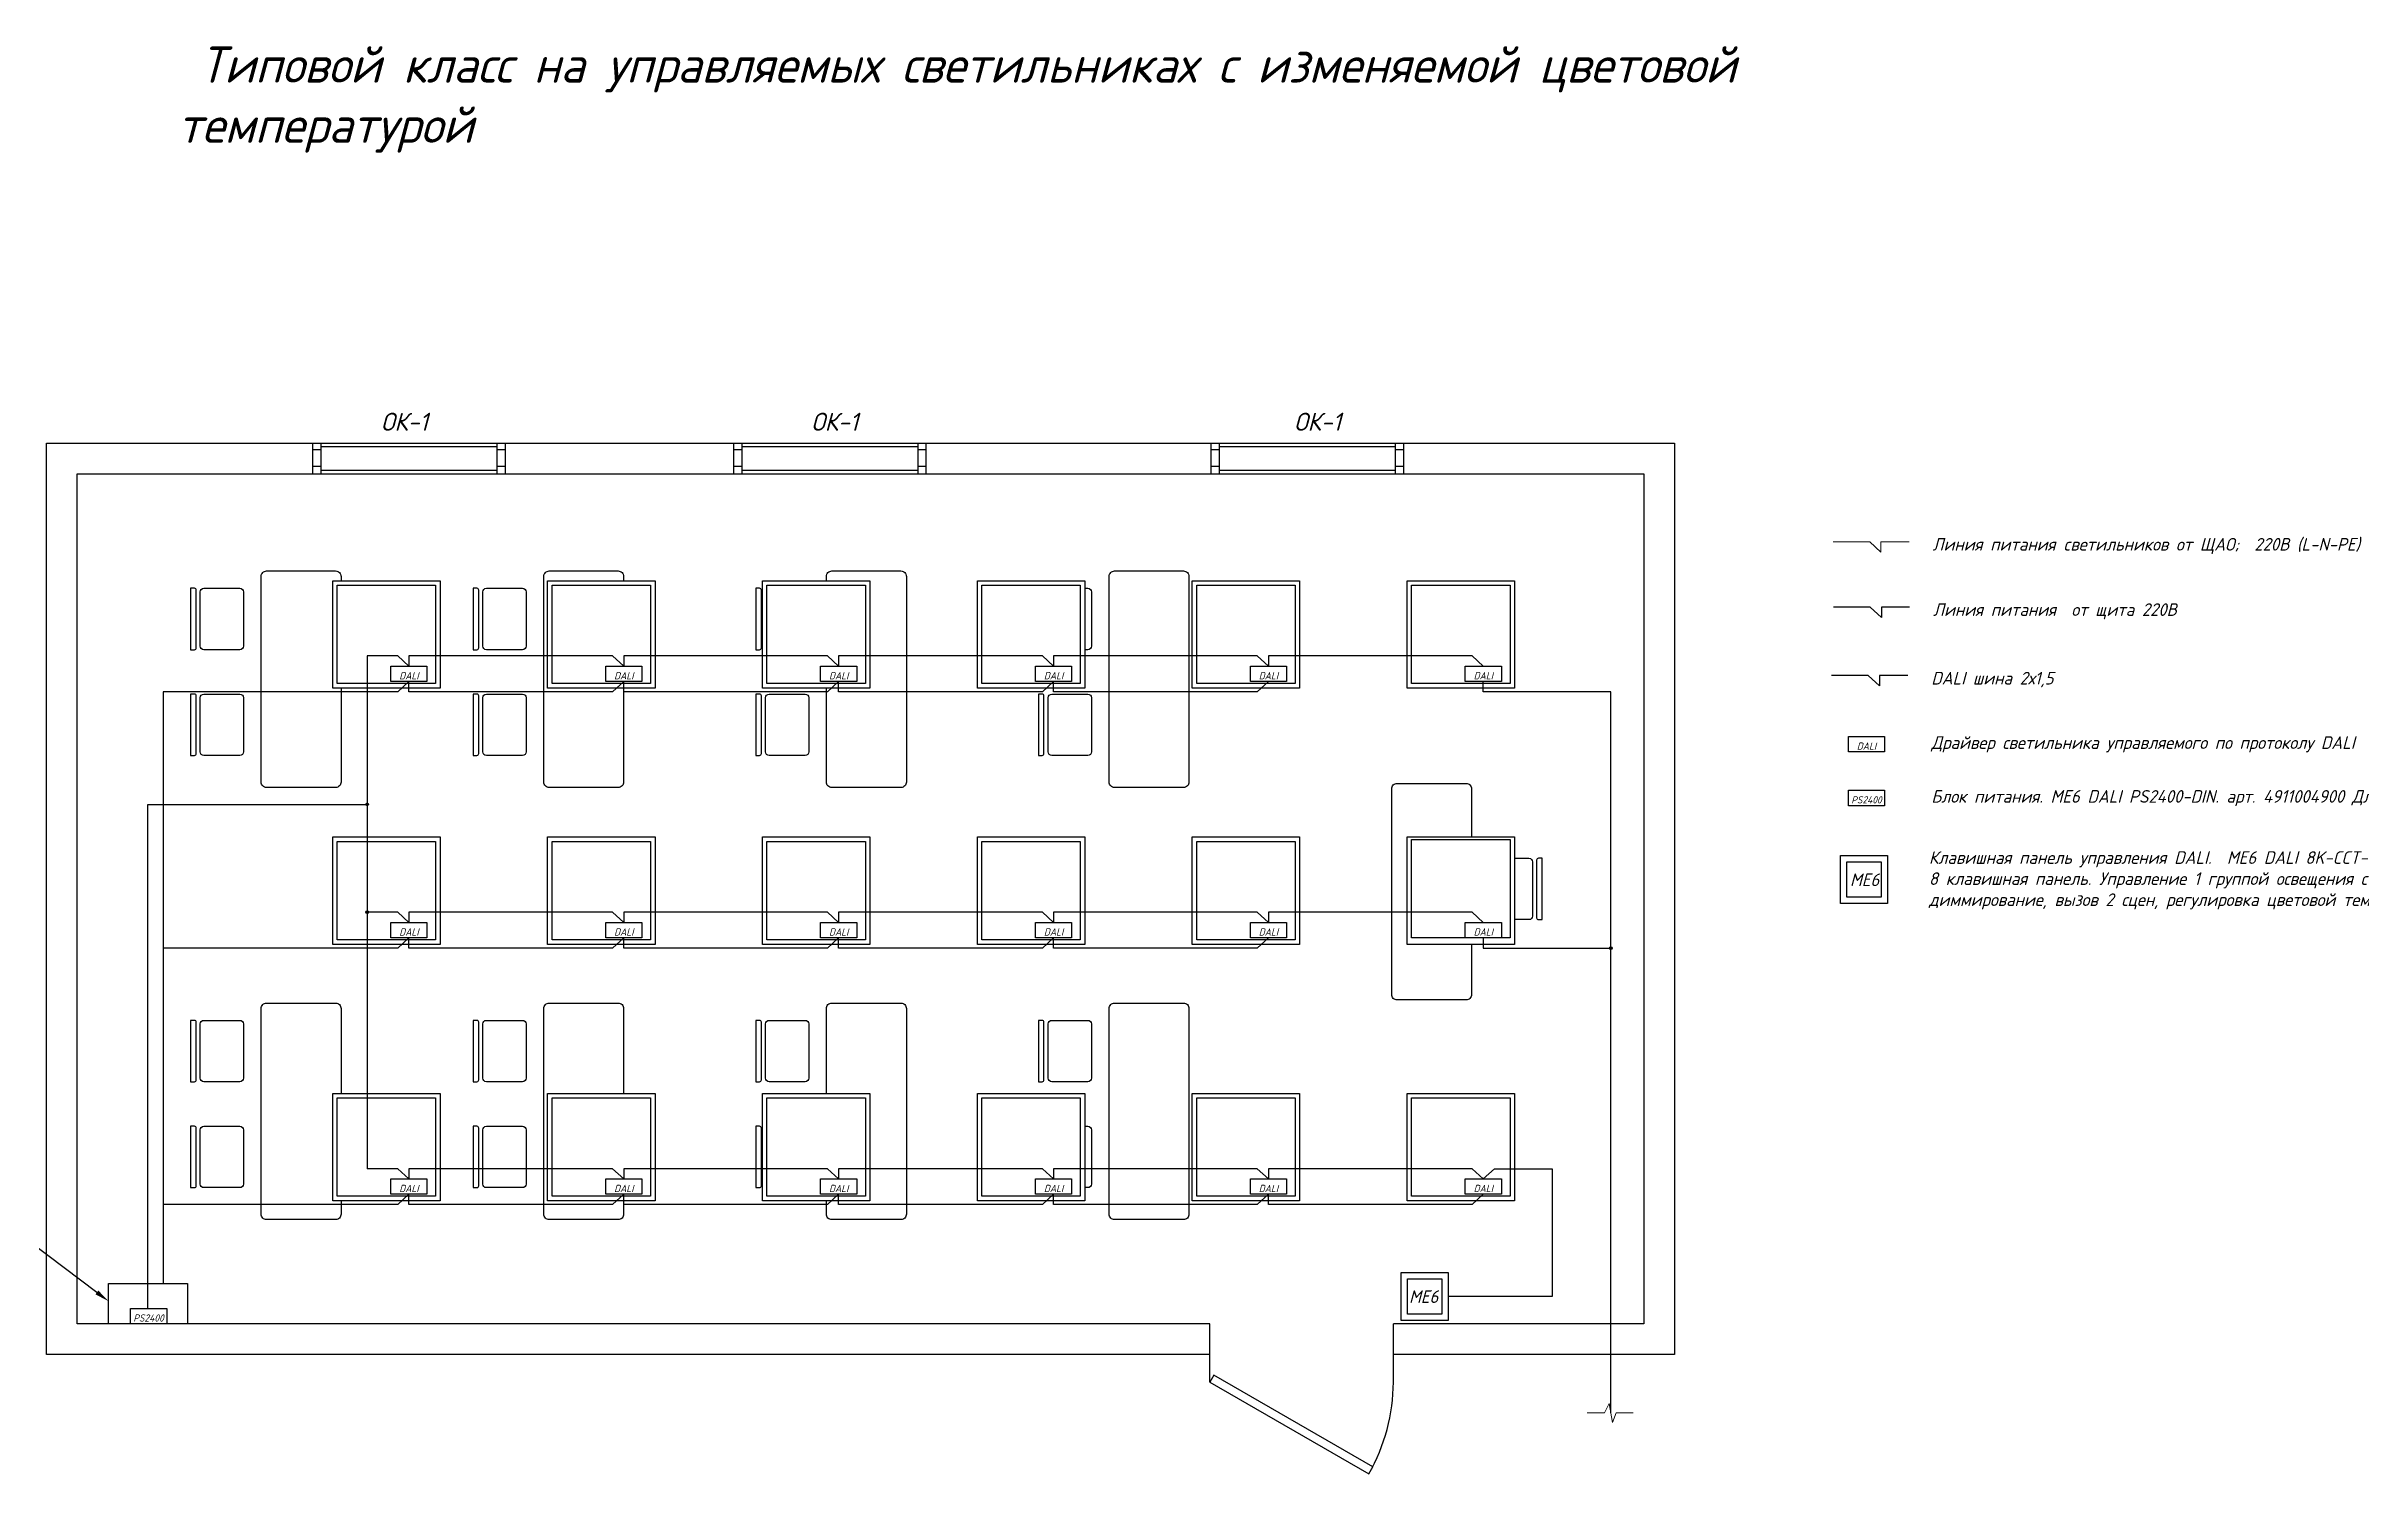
# Model space of a CAD drawing. Header units: millimetres. Extents: x -4896 to 62463, y -11301 to 6998.
# Drawn here: x 44332 to 57155, y -1999 to 5910 of the extents above; entities that cross this region are included whole.
import ezdxf
from ezdxf import colors
from ezdxf.entities.mleader import LeaderData, LeaderLine
from ezdxf.math import Vec2, Vec3

# ---------------------------------------------------------------- set-up
doc = ezdxf.new("R2010")
doc.units = ezdxf.units.MM
doc.layers.add('DALI', color=7, linetype='Continuous', lineweight=5)
doc.layers.add('Описание', color=7, linetype='Continuous', lineweight=5)
doc.layers.add('Рамка', color=250, linetype='Continuous')
doc.styles.add('Мой новый', font='isocpeur.ttf', dxfattribs={"width": 0.955, "oblique": 15})

# ---------------------------------------------------------------- blocks, each defined once
blk = doc.blocks.new('*U2')
for p, q in [((0, 0), (0, 6)), ((40, 0), (40, 6))]:
    blk.add_line(p, q)
blk.add_lwpolyline([(0, 0), (34.64, -20), (35.52, -18.48), (0.88, 1.52)], close=True)
blk.add_arc((0, 0), 40, 330, 0)
blk = doc.blocks.new('DALI_CF')
at = {"layer": 'Рамка', "color": 215, "true_color": 0xa953a0}
blk.add_lwpolyline([(-100, 43), (100, 43), (100, -43), (-100, -43)], close=True, dxfattribs=at)
at = {"layer": 'Рамка', "color": 215, "true_color": 0xa953a0, "insert": (-100, 43), "char_height": 4, "width": 200.47, "attachment_point": 1, "style": 'Мой новый'}
blk.add_mtext('\\pxqc;\\P\\P\\P\\P\\P{\\H10x;DALI}', dxfattribs=at)

msp = doc.modelspace()

# ---------------------------------------------------------------- hatches: boundary and pattern name
at = {"layer": 'Рамка'}
h = msp.add_hatch(color=3, dxfattribs=at)
h.dxf.hatch_style = 1
h.paths.add_polyline_path([(46101, 1710), (46117, 1710, 1)])
h.paths.add_polyline_path([(46109, 1710), (46101, 1710, 0.414214), (46109, 1703)])
h.paths.add_polyline_path([(46117, 1710), (46109, 1710), (46109, 1703, 0.414214)])
h = msp.add_hatch(color=3, dxfattribs=at)
h.dxf.hatch_style = 1
h.paths.add_polyline_path([(46101, 1112), (46117, 1112, 1)])
h.paths.add_polyline_path([(46109, 1112), (46101, 1112, 0.414214), (46109, 1104)])
h.paths.add_polyline_path([(46117, 1112), (46109, 1112), (46109, 1104, 0.414214)])
h = msp.add_hatch(color=6, dxfattribs=at)
h.dxf.hatch_style = 1
h.paths.add_polyline_path([(52988, 913), (53004, 913, 1)])
h.paths.add_polyline_path([(52996, 913), (52988, 913, 0.414214), (52996, 905)])
h.paths.add_polyline_path([(53004, 913), (52996, 913), (52996, 905, 0.414214)])

# ---------------------------------------------------------------- linework, layer by layer
at = {"layer": 'DALI', "color": 6}
for points in [[(54492, 3108), (54430, 3164), (54227, 3164), (54227, 3164)], [(54649, 3164), (54649, 3164), (54492, 3164), (54492, 3108)]]:
    msp.add_lwpolyline(points, dxfattribs=at)
at = {"layer": 'DALI'}
msp.add_lwpolyline([(52865, -1662), (52961, -1662), (52987, -1610), (53005, -1715), (53026, -1662), (53120, -1662)], dxfattribs=at)
at = {"layer": 'Рамка', "color": 4}
for p, q in [((45807, 3542), (45807, 3712)), ((45807, 3677), (45854, 3677)), ((45854, 3542), (45854, 3712)), ((45854, 3692), (46827, 3692)), ((46827, 3677), (46874, 3677)), ((46874, 3542), (46874, 3712)), ((48139, 3542), (48139, 3712)), ((48139, 3677), (48186, 3677)), ((48186, 3542), (48186, 3712)), ((48186, 3692), (49158, 3692)), ((49158, 3677), (49205, 3677)), ((49205, 3542), (49205, 3712)), ((50783, 3542), (50783, 3712)), ((50783, 3677), (50830, 3677)), ((50830, 3542), (50830, 3712)), ((50830, 3692), (51802, 3692)), ((51802, 3677), (51850, 3677)), ((51850, 3542), (51850, 3712)), ((45807, 3583), (45854, 3583)), ((45854, 3562), (46827, 3562)), ((46827, 3583), (46874, 3583)), ((48139, 3583), (48186, 3583)), ((48186, 3562), (49158, 3562)), ((49158, 3583), (49205, 3583)), ((50783, 3583), (50830, 3583)), ((50830, 3562), (51802, 3562)), ((51802, 3583), (51850, 3583))]:
    msp.add_line(p, q, dxfattribs=at)
at = {"layer": 'Рамка', "color": 3}
for p, q in [((46109, 2532), (46109, 1112)), ((46109, 1112), (46109, -309))]:
    msp.add_line(p, q, dxfattribs=at)
at = {"layer": 'Рамка'}
for points in [[(50776, -1339), (44332, -1339), (44332, 3712), (53349, 3712), (53349, -1339), (51792, -1339)], [(50776, -1169), (44502, -1169), (44502, 3542), (53179, 3542), (53179, -1169), (51792, -1169)], [(50776, -1339), (50776, -1169)], [(51792, -1339), (51792, -1169)]]:
    msp.add_lwpolyline(points, dxfattribs=at)
at = {"layer": 'Рамка', "color": 4}
for points in [[(46827, 3712), (46827, 3542)], [(49158, 3712), (49158, 3542)], [(51802, 3712), (51802, 3542)]]:
    msp.add_lwpolyline(points, dxfattribs=at)
at = {"layer": 'Рамка', "color": 241, "true_color": 0xf7abae}
for points in [[(45964, 2354), (45964, 1833, -0.414214), (45934, 1803), (45552, 1803, -0.414214), (45522, 1833), (45522, 2973, -0.414214), (45552, 3003), (45934, 3003, -0.414214), (45964, 2973), (45964, 2946)], [(47529, 2354), (47529, 1833, -0.414214), (47499, 1803), (47117, 1803, -0.414214), (47087, 1833), (47087, 2973, -0.414214), (47117, 3003), (47499, 3003, -0.414214), (47529, 2973), (47529, 2949)], [(48652, 2945), (48652, 2973, -0.414214), (48682, 3003), (49065, 3003, -0.414214), (49095, 2973), (49095, 1833, -0.414214), (49065, 1803), (48682, 1803, -0.414214), (48652, 1833), (48652, 2354)], [(50083, 2907), (50100, 2907, -0.414214), (50120, 2887), (50120, 2587, -0.414214), (50100, 2567), (50083, 2567)], [(52225, 934), (52225, 656, -0.414214), (52195, 626), (51813, 626, -0.414214), (51783, 656), (51783, 1796, -0.414214), (51813, 1826), (52195, 1826, -0.414214), (52225, 1796), (52225, 1529)], [(52463, 1411), (52543, 1411, -0.414214), (52563, 1391), (52563, 1091, -0.414214), (52543, 1071), (52463, 1071, -0.414214), (52463, 1071)], [(45964, -487), (45964, -561, -0.414214), (45934, -591), (45552, -591, -0.414214), (45522, -561), (45522, 579, -0.414214), (45552, 609), (45934, 609, -0.414214), (45964, 579), (45964, 108)], [(47529, -487), (47529, -561, -0.414214), (47499, -591), (47117, -591, -0.414214), (47087, -561), (47087, 579, -0.414214), (47117, 609), (47499, 609, -0.414214), (47529, 579), (47529, 108)], [(48652, 108), (48652, 579, -0.414214), (48682, 609), (49065, 609, -0.414214), (49095, 579), (49095, -561, -0.414214), (49065, -591), (48682, -591, -0.414214), (48652, -561), (48652, -487)], [(50083, -74), (50100, -74, -0.414214), (50120, -94), (50120, -394, -0.414214), (50100, -414), (50083, -414, -0.414214), (50083, -414), (50083, -414)]]:
    msp.add_lwpolyline(points, format="xyb", dxfattribs=at)
at = {"layer": 'Рамка'}
for points in [[(45918, 2949), (46513, 2949), (46513, 2354), (45918, 2354)], [(47108, 2949), (47703, 2949), (47703, 2354), (47108, 2354)], [(48298, 2949), (48893, 2949), (48893, 2354), (48298, 2354)], [(49488, 2949), (50083, 2949), (50083, 2354), (49488, 2354)], [(50678, 2949), (51273, 2949), (51273, 2354), (50678, 2354)], [(51868, 2949), (52463, 2949), (52463, 2354), (51868, 2354)], [(45943, 2924), (46488, 2924), (46488, 2379), (45943, 2379)], [(47133, 2924), (47678, 2924), (47678, 2379), (47133, 2379)], [(48323, 2924), (48868, 2924), (48868, 2379), (48323, 2379)], [(49513, 2924), (50058, 2924), (50058, 2379), (49513, 2379)], [(50703, 2924), (51248, 2924), (51248, 2379), (50703, 2379)], [(51893, 2924), (52438, 2924), (52438, 2379), (51893, 2379)], [(45918, 1529), (46513, 1529), (46513, 934), (45918, 934)], [(45943, 1504), (46488, 1504), (46488, 959), (45943, 959)], [(47108, 1529), (47703, 1529), (47703, 934), (47108, 934)], [(47133, 1504), (47678, 1504), (47678, 959), (47133, 959)], [(48298, 1529), (48893, 1529), (48893, 934), (48298, 934)], [(48323, 1504), (48868, 1504), (48868, 959), (48323, 959)], [(49488, 1529), (50083, 1529), (50083, 934), (49488, 934)], [(49513, 1504), (50058, 1504), (50058, 959), (49513, 959)], [(50678, 1529), (51273, 1529), (51273, 934), (50678, 934)], [(50703, 1504), (51248, 1504), (51248, 959), (50703, 959)], [(51868, 1529), (52463, 1529), (52463, 934), (51868, 934)], [(51893, 1516), (52438, 1516), (52438, 971), (51893, 971)], [(45918, 108), (46513, 108), (46513, -487), (45918, -487)], [(45943, 83), (46488, 83), (46488, -462), (45943, -462)], [(47108, 108), (47703, 108), (47703, -487), (47108, -487)], [(47133, 83), (47678, 83), (47678, -462), (47133, -462)], [(48298, 108), (48893, 108), (48893, -487), (48298, -487)], [(48323, 83), (48868, 83), (48868, -462), (48323, -462)], [(49488, 108), (50083, 108), (50083, -487), (49488, -487)], [(49513, 83), (50058, 83), (50058, -462), (49513, -462)], [(50678, 108), (51273, 108), (51273, -487), (50678, -487)], [(50703, 83), (51248, 83), (51248, -462), (50703, -462)], [(51868, 108), (52463, 108), (52463, -487), (51868, -487)], [(51893, 83), (52438, 83), (52438, -462), (51893, -462)]]:
    msp.add_lwpolyline(points, close=True, dxfattribs=at)
at = {"layer": 'Рамка', "color": 241, "true_color": 0xf7abae}
for points in [[(50248, 3003), (50630, 3003, -0.414214), (50660, 2973), (50660, 1833, -0.414214), (50630, 1803), (50248, 1803, -0.414214), (50218, 1833), (50218, 2973, -0.414214)], [(45152, 2907), (45131, 2907), (45131, 2567), (45152, 2567, 0.414214), (45162, 2577), (45162, 2897, 0.414214)], [(45424, 2887), (45424, 2587, -0.414214), (45404, 2567), (45204, 2567, -0.414214), (45184, 2587), (45184, 2887, -0.414214), (45204, 2907), (45404, 2907, -0.414214)], [(46717, 2907), (46696, 2907), (46696, 2567), (46717, 2567, 0.414214), (46727, 2577), (46727, 2897, 0.414214)], [(46989, 2887), (46989, 2587, -0.414214), (46969, 2567), (46769, 2567, -0.414214), (46749, 2587), (46749, 2887, -0.414214), (46769, 2907), (46969, 2907, -0.414214)], [(48282, 2907), (48262, 2907), (48262, 2567), (48282, 2567, 0.414214), (48292, 2577), (48292, 2897, 0.414214)], [(45152, 2321), (45131, 2321), (45131, 1981), (45152, 1981, 0.414214), (45162, 1991), (45162, 2311, 0.414214)], [(45424, 2301), (45424, 2001, -0.414214), (45404, 1981), (45204, 1981, -0.414214), (45184, 2001), (45184, 2301, -0.414214), (45204, 2321), (45404, 2321, -0.414214)], [(46717, 2321), (46696, 2321), (46696, 1981), (46717, 1981, 0.414214), (46727, 1991), (46727, 2311, 0.414214)], [(46989, 2301), (46989, 2001, -0.414214), (46969, 1981), (46769, 1981, -0.414214), (46749, 2001), (46749, 2301, -0.414214), (46769, 2321), (46969, 2321, -0.414214)], [(48282, 2321), (48262, 2321), (48262, 1981), (48282, 1981, 0.414214), (48292, 1991), (48292, 2311, 0.414214)], [(48555, 2301), (48555, 2001, -0.414214), (48535, 1981), (48335, 1981, -0.414214), (48315, 2001), (48315, 2301, -0.414214), (48335, 2321), (48535, 2321, -0.414214)], [(49847, 2321), (49827, 2321), (49827, 1981), (49847, 1981, 0.414214), (49857, 1991), (49857, 2311, 0.414214)], [(50120, 2301), (50120, 2001, -0.414214), (50100, 1981), (49900, 1981, -0.414214), (49880, 2001), (49880, 2301, -0.414214), (49900, 2321), (50100, 2321, -0.414214)], [(52595, 1071), (52616, 1071), (52616, 1411), (52595, 1411, 0.414214), (52585, 1401), (52585, 1081, 0.414214)], [(50248, 609), (50630, 609, -0.414214), (50660, 579), (50660, -561, -0.414214), (50630, -591), (50248, -591, -0.414214), (50218, -561), (50218, 579, -0.414214)], [(45152, 513), (45131, 513), (45131, 173), (45152, 173, 0.414214), (45162, 183), (45162, 503, 0.414214)], [(45424, 493), (45424, 193, -0.414214), (45404, 173), (45204, 173, -0.414214), (45184, 193), (45184, 493, -0.414214), (45204, 513), (45404, 513, -0.414214)], [(46717, 513), (46696, 513), (46696, 173), (46717, 173, 0.414214), (46727, 183), (46727, 503, 0.414214)], [(46989, 493), (46989, 193, -0.414214), (46969, 173), (46769, 173, -0.414214), (46749, 193), (46749, 493, -0.414214), (46769, 513), (46969, 513, -0.414214)], [(48282, 513), (48262, 513), (48262, 173), (48282, 173, 0.414214), (48292, 183), (48292, 503, 0.414214)], [(48555, 493), (48555, 193, -0.414214), (48535, 173), (48335, 173, -0.414214), (48315, 193), (48315, 493, -0.414214), (48335, 513), (48535, 513, -0.414214)], [(49847, 513), (49827, 513), (49827, 173), (49847, 173, 0.414214), (49857, 183), (49857, 503, 0.414214)], [(50120, 493), (50120, 193, -0.414214), (50100, 173), (49900, 173, -0.414214), (49880, 193), (49880, 493, -0.414214), (49900, 513), (50100, 513, -0.414214)], [(45152, -74), (45131, -74), (45131, -414), (45152, -414, 0.414214), (45162, -404), (45162, -84, 0.414214)], [(45424, -94), (45424, -394, -0.414214), (45404, -414), (45204, -414, -0.414214), (45184, -394), (45184, -94, -0.414214), (45204, -74), (45404, -74, -0.414214)], [(46717, -74), (46696, -74), (46696, -414), (46717, -414, 0.414214), (46727, -404), (46727, -84, 0.414214)], [(46989, -94), (46989, -394, -0.414214), (46969, -414), (46769, -414, -0.414214), (46749, -394), (46749, -94, -0.414214), (46769, -74), (46969, -74, -0.414214)], [(48282, -74), (48262, -74), (48262, -414), (48282, -414, 0.414214), (48292, -404), (48292, -84, 0.414214)]]:
    msp.add_lwpolyline(points, format="xyb", close=True, dxfattribs=at)
at = {"layer": 'Рамка', "color": 1}
for points in [[(54495, 2746), (54432, 2803), (54229, 2803), (54229, 2803)], [(54651, 2803), (54651, 2803), (54495, 2803), (54495, 2746)], [(46340, 2390), (46278, 2334), (44979, 2334), (44979, 2334)], [(44979, 2334), (44979, -945)], [(47530, 2390), (47468, 2334), (46340, 2334), (46340, 2390)], [(48720, 2390), (48658, 2334), (47530, 2334), (47530, 2390)], [(49910, 2390), (49848, 2334), (48720, 2334), (48720, 2390)], [(51100, 2390), (51038, 2334), (49910, 2334), (49910, 2390)], [(46340, 970), (46278, 913), (44979, 913), (44979, 913)], [(47530, 970), (47468, 913), (46340, 913), (46340, 970)], [(48720, 970), (48658, 913), (47530, 913), (47530, 970)], [(49910, 970), (49848, 913), (48720, 913), (48720, 970)], [(51100, 970), (51038, 913), (49910, 913), (49910, 970)], [(46340, -451), (46278, -507), (44979, -507), (44979, -507)], [(47530, -451), (47468, -507), (46340, -507), (46340, -451)], [(48720, -451), (48658, -507), (47530, -507), (47530, -451)], [(49910, -451), (49848, -507), (48720, -507), (48720, -451)], [(51100, -451), (51038, -507), (49910, -507), (49910, -451)], [(52290, -451), (52228, -507), (51100, -507), (51100, -451)]]:
    msp.add_lwpolyline(points, dxfattribs=at)
at = {"layer": 'Рамка', "color": 3}
for points in [[(46340, 2476), (46278, 2532), (46109, 2532), (46109, 2532)], [(47530, 2476), (47468, 2532), (46340, 2532), (46340, 2476)], [(48720, 2476), (48658, 2532), (47530, 2532), (47530, 2476)], [(49910, 2476), (49848, 2532), (48720, 2532), (48720, 2476)], [(51100, 2476), (51038, 2532), (49910, 2532), (49910, 2476)], [(52290, 2476), (52228, 2532), (51100, 2532), (51100, 2476)], [(54484, 2366), (54422, 2423), (54219, 2423), (54219, 2423)], [(54641, 2423), (54641, 2423), (54484, 2423), (54484, 2366)], [(44895, -1083), (44895, 1710), (46109, 1710)], [(46340, 1055), (46278, 1112), (46109, 1112), (46109, 1112)], [(47530, 1055), (47468, 1112), (46340, 1112), (46340, 1055)], [(48720, 1055), (48658, 1112), (47530, 1112), (47530, 1055)], [(49910, 1055), (49848, 1112), (48720, 1112), (48720, 1055)], [(51100, 1055), (51038, 1112), (49910, 1112), (49910, 1055)], [(49910, 1112), (49910, 1055)], [(52290, 1055), (52228, 1112), (51100, 1112), (51100, 1055)], [(46340, -365), (46278, -309), (46109, -309), (46109, -309)], [(47530, -365), (47468, -309), (46340, -309), (46340, -365)], [(48720, -365), (48658, -309), (47530, -309), (47530, -365)], [(49910, -365), (49848, -309), (48720, -309), (48720, -365)], [(51100, -365), (51038, -309), (49910, -309), (49910, -365)], [(52290, -365), (52228, -309), (51100, -309), (51100, -365)], [(52290, -365), (52352, -309), (52672, -309), (52672, -1017)], [(52672, -1017), (52096, -1017)]]:
    msp.add_lwpolyline(points, dxfattribs=at)
at = {"layer": 'Рамка', "color": 6}
for points in [[(52996, -1662), (52996, 2334), (52290, 2334), (52290, 2390)], [(52290, 970), (52290, 913), (52996, 913)]]:
    msp.add_lwpolyline(points, dxfattribs=at)
at = {"layer": 'Рамка', "color": 217, "lineweight": 30, "true_color": 0x93278f}
for points in [[(54312, 1788), (54512, 1788), (54512, 1702), (54312, 1702)], [(44798, -1083), (44999, -1083), (44999, -1169), (44798, -1169)]]:
    msp.add_lwpolyline(points, close=True, dxfattribs=at)
at = {"layer": 'Рамка', "color": 2}
for points in [[(54268, 1426), (54529, 1426), (54529, 1160), (54268, 1160)], [(54303, 1391), (54494, 1391), (54494, 1195), (54303, 1195)], [(51836, -884), (52096, -884), (52096, -1150), (51836, -1150)], [(51871, -919), (52061, -919), (52061, -1115), (51871, -1115)]]:
    msp.add_lwpolyline(points, close=True, dxfattribs=at)
at = {"layer": 'Рамка', "color": 0}
msp.add_lwpolyline([(44676, -945), (45114, -945), (45114, -1169), (44676, -1169)], close=True, dxfattribs=at)
at = {"layer": 'Рамка', "color": 3}
for centre in [(46109, 1710), (46109, 1112)]:
    msp.add_circle(centre, 7.81, dxfattribs=at)
at = {"layer": 'Рамка', "color": 6}
msp.add_circle((52996, 913), 7.81, dxfattribs=at)

# ---------------------------------------------------------------- block references
at = {"layer": 'Рамка', "color": 30, "true_color": 0xf8991e}
for p in [(46340, 2433), (47530, 2433), (48720, 2433), (49910, 2433), (51100, 2433), (52290, 2433), (54412, 2043), (46340, 1013), (47530, 1013), (48720, 1013), (49910, 1013), (51100, 1013), (52290, 1013), (46340, -408), (47530, -408), (48720, -408), (49910, -408), (51100, -408), (52290, -408)]:
    msp.add_blockref('DALI_CF', p, dxfattribs=at)
at = {"layer": 'Рамка', "xscale": 25.4, "yscale": 25.4, "zscale": 25.4}
msp.add_blockref('*U2', (50776, -1491), dxfattribs=at)

# ---------------------------------------------------------------- texts
at = {"layer": 'Описание', "char_height": 70, "attachment_point": 1, "style": 'Мой новый'}
for s, insert, width in [('Линия питания cветильников от ЩАО;  220В (L-N-PE)', (54778, 3186), 2785.19), ('Линия питания  от щита 220В', (54781, 2824), 1951.68), ('DALI шина 2х1,5', (54771, 2444), 818.4), ('Драйвер светильника управляемого по протоколу DALI  TYPE 8 (модификации CF).  OPL/R ECO LED 595 CH CF  арт. ^I1028001080 ', (54771, 2087), 6041.82), ('Блок питания. ME6 DALI PS2400-DIN. арт. 4911004900 Для питания шины DALI.  Установка в щит ЩО', (54771, 1789), 5119.51), ('Клавишная панель управления DALI.  ME6 DALI 8K-CCT-1G-2S арт. 4911005370\\P8 клавишная панель. Управление 1 группой освещения с функциями: включение/выключение,\\Pдиммирование, вызов 2 сцен, регулировка цветовой температуры.', (54758, 1450), 4252.19)]:
    msp.add_mtext(s, dxfattribs=dict(at, insert=insert, width=width))
at = {"layer": 'Рамка', "color": 1, "insert": (45060, 5909), "char_height": 200, "width": 9091.02, "attachment_point": 1, "style": 'Мой новый'}
msp.add_mtext(' Типовой класс на управляемых светильниках с изменяемой цветовой температурой', dxfattribs=at)
at = {"layer": 'Рамка', "width": 157.43, "attachment_point": 1, "style": 'Мой новый'}
for s, insert, char_height in [('ОК-1', (46185, 3880), 100), ('ОК-1', (48568, 3880), 100), ('ОК-1', (51242, 3880), 100), ('ME6', (54321, 1327), 70), ('ME6', (51879, -983), 70)]:
    msp.add_mtext(s, dxfattribs=dict(at, insert=insert, char_height=char_height))
at = {"layer": 'Рамка', "color": 217, "true_color": 0x93278f, "char_height": 4, "width": 200.47, "attachment_point": 1, "style": 'Мой новый'}
for insert in [(54312, 1788), (44798, -1083)]:
    msp.add_mtext('\\pxqc;\\P\\P\\P\\P\\P{\\H10x;PS2400}', dxfattribs=dict(at, insert=insert))

# ---------------------------------------------------------------- leaders
at = {"layer": 'Рамка', "color": 0}
ml = msp.add_multileader_mtext('Standard', dxfattribs=at)
ml.set_content('ЩО питания светильников\\P*расположение показано для наглядности', style='Мой новый')
ml.set_leader_properties()
ml.build(insert=Vec2(0, 0))
ml.multileader.update_dxf_attribs({"arrow_head_size": 80, "scale": 20})
ctx = ml.context
ctx.base_point, ctx.scale, ctx.char_height, ctx.arrow_head_size, ctx.landing_gap_size, ctx.plane_origin = Vec3(41492, -379), 20, 80, 80, 40, Vec3(44676, -1043)
ctx.text_align_type = 2
notes = []
notes.append((ctx, [(0, (1, 1, 0), (43796, -379), (-1, 0), 160, [(0, [(44676, -1043)], 0, [])])]))
ctx.mtext.insert, ctx.mtext.alignment, ctx.mtext.flow_direction = Vec3(43596, -327), 3, 5
for ctx, leaders in notes:
    for number, flags, end, landing, length, lines in leaders:
        leader = LeaderData()
        leader.index, (leader.has_last_leader_line, leader.has_dogleg_vector, leader.attachment_direction) = number, flags
        leader.last_leader_point, leader.dogleg_vector, leader.dogleg_length = Vec3(end), Vec3(landing), length
        for number, points, colour, breaks in lines:
            line = LeaderLine()
            line.index, line.vertices, line.color, line.breaks = number, Vec3.list(points), colors.encode_raw_color(colour), breaks
            leader.lines.append(line)
        ctx.leaders.append(leader)

doc.saveas('drawing.dxf')
